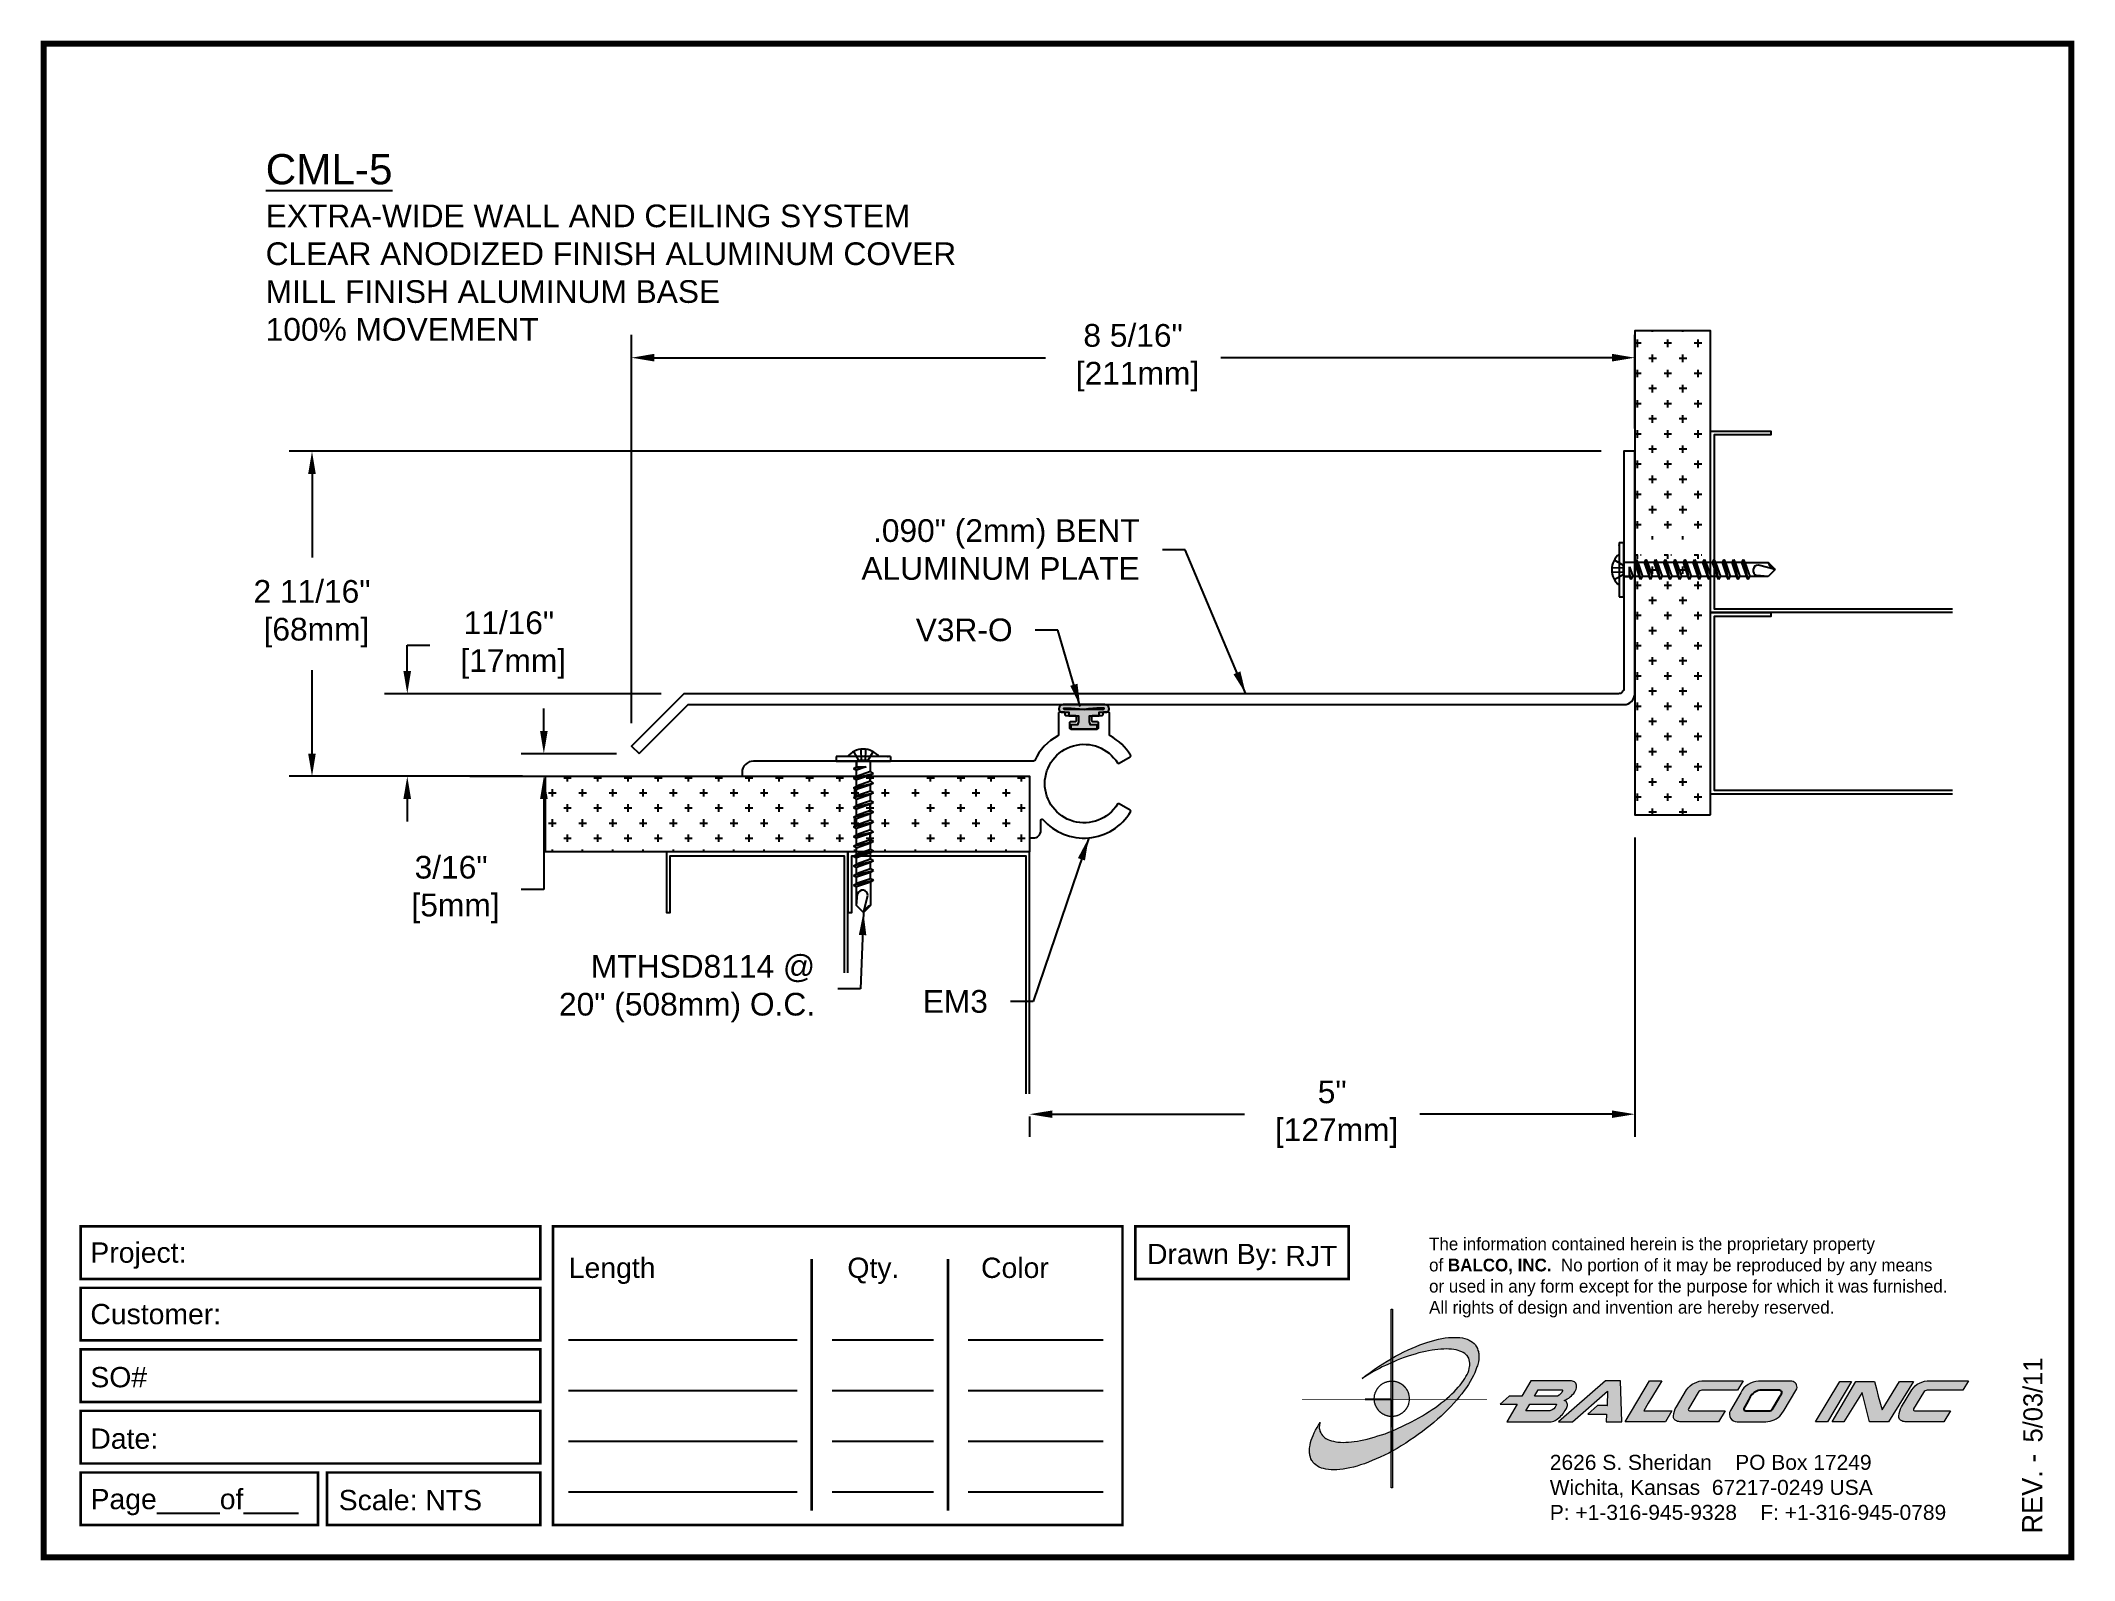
# Paper-space layout 'Layout1' of a CAD drawing. Header units: inches. Extents: x 0 to 10, y 0 to 7.5.
# The model-space entities are those that its viewports show. They can reach past a viewport. Long polylines and large blocks are cut down to what shows.
import ezdxf

# ---------------------------------------------------------------- set-up
doc = ezdxf.new("R2010")
doc.units = ezdxf.units.IN
doc.header["$MEASUREMENT"] = 0
doc.linetypes.add('HIDDEN2', pattern=[0.1875, 0.125, -0.0625])
for name, color, linetype in [('Anchors', 4, 'Continuous'), ('Border', 7, 'Continuous'), ('Conditions', 1, 'Continuous'), ('Dimensions', 3, 'Continuous'), ('Fillers', 2, 'Continuous'), ('Metals', 7, 'Continuous'), ('TEXT', 2, 'Continuous')]:
    doc.layers.add(name, color=color, linetype=linetype)
doc.styles.add('ARIAL', font='arial.ttf')
doc.styles.add('Copyright', font='ERASDEMI.TTF')
doc.dimstyles.new('Arial', dxfattribs={"dimtxt": 0.1875, "dimasz": 0.1875, "dimexe": 0.1875, "dimexo": 0.1875, "dimgap": 0.1875, "dimtad": 0, "dimtih": 1, "dimtoh": 1, "dimdec": 4, "dimzin": 3, "dimdsep": 46, "dimlunit": 4, "dimtxsty": 'ARIAL', "dimcen": 0.1875, "dimadec": 0, "dimazin": 0, "dimtfac": 1, "dimtdec": 4, "dimtofl": 0, "dimtmove": 0, "dimatfit": 3, "dimfxl": 0, "dimfrac": 2, "dimtolj": 1, "dimtzin": 0, "dimarcsym": 0})

psp = doc.layouts.get("Layout1")

# ---------------------------------------------------------------- texts
at = {"insert": (6.843, 1.591), "char_height": 0.0625, "width": 50.295, "attachment_point": 1, "style": 'Copyright'}
psp.add_mtext('The information contained herein is the proprietary property\\Pof {\\fEras Bold ITC|b0|i0|c0|p34;BALCO, INC.}  No portion of it may be reproduced by any means\\Por used in any form except for the purpose for which it was furnished.\\PAll rights of design and invention are hereby reserved.', dxfattribs=at)
at = {"layer": 'Border', "insert": (7.438, 0.52), "char_height": 0.074, "width": 2.3438, "attachment_point": 1, "style": 'ARIAL'}
psp.add_mtext('2626 S. Sheridan    PO Box 17249\\PWichita, Kansas  67217-0249 USA \\PP: +1-316-945-9328    F: +1-316-945-0789', dxfattribs=at)

msp = doc.modelspace()

# ---------------------------------------------------------------- texts
at = {"layer": 'TEXT', "insert": (2.2071, 22.98857), "char_height": 0.25, "width": 9.6875, "attachment_point": 1, "style": 'ARIAL'}
msp.add_mtext('{\\LCML-5\\P\\H0.75x;\\lEXTRA-WIDE WALL AND CEILING SYSTEM\\PCLEAR ANODIZED FINISH ALUMINUM COVER\\PMILL FINISH ALUMINUM BASE\\P100% MOVEMENT}', dxfattribs=at)
at = {"layer": 'TEXT', "char_height": 0.1875, "attachment_point": 6, "style": 'ARIAL'}
for s, insert in [('.090" (2mm) BENT\\PALUMINUM PLATE', (9.42778, 19.72013)), ('V3R-O', (8.3777, 19.05627)), ('MTHSD8114 @\\P20" (508mm) O.C.', (6.74599, 16.09295)), ('EM3', (8.17373, 15.98653))]:
    msp.add_mtext(s, dxfattribs=dict(at, insert=insert))

# ---------------------------------------------------------------- blocks, each defined once
blk = doc.blocks.new('ACADlogo')
h = blk.add_hatch(color=256)
h.paths.add_polyline_path([(-3.346, 1.223), (-3.351, 1.223), (-3.351, 0.979), (-3.346, 0.982)])
h.paths.add_polyline_path([(-3.346, 0.961), (-3.351, 0.959), (-3.351, 0.868), (-3.346, 0.868)])
h.paths.add_polyline_path([(-3.346, 0.777), (-3.351, 0.777), (-3.351, 0.699), (-3.351, 0.695), (-3.35, 0.695), (-3.346, 0.695)])
h.paths.add_polyline_path([(-3.346, 0.864), (-3.346, 0.868), (-3.35, 0.868), (-3.351, 0.868), (-3.351, 0.777), (-3.346, 0.777), (-3.346, 0.778), (-3.348, 0.778)])
h.paths.add_polyline_path([(-3.346, 0.524), (-3.351, 0.521), (-3.351, 0.342), (-3.346, 0.342)])
h.paths.add_polyline_path([(-3.346, 0.695), (-3.351, 0.695), (-3.351, 0.621), (-3.346, 0.623)])
h.paths.add_polyline_path([(-3.346, 0.623), (-3.351, 0.621), (-3.351, 0.521), (-3.346, 0.524)])
h.paths.add_polyline_path([(-3.346, 0.982), (-3.351, 0.979), (-3.351, 0.959), (-3.346, 0.961)])
h = blk.add_hatch(color=175)
h.paths.add_polyline_path([(-3.518, 0.573), (-3.534, 0.571), (-3.548, 0.569), (-3.562, 0.567), (-3.576, 0.567), (-3.589, 0.566), (-3.602, 0.567), (-3.614, 0.568), (-3.625, 0.569), (-3.636, 0.572), (-3.646, 0.574), (-3.656, 0.577), (-3.664, 0.581), (-3.673, 0.585), (-3.679, 0.589), (-3.685, 0.595), (-3.688, 0.598), (-3.691, 0.6), (-3.695, 0.607), (-3.699, 0.614), (-3.703, 0.621), (-3.704, 0.626), (-3.705, 0.631), (-3.706, 0.637), (-3.706, 0.642), (-3.705, 0.648), (-3.705, 0.653), (-3.703, 0.659), (-3.702, 0.665), (-3.71, 0.652), (-3.717, 0.639), (-3.725, 0.626), (-3.731, 0.613), (-3.737, 0.601), (-3.741, 0.589), (-3.746, 0.577), (-3.749, 0.566), (-3.751, 0.555), (-3.753, 0.544), (-3.754, 0.538), (-3.754, 0.533), (-3.755, 0.523), (-3.754, 0.513), (-3.753, 0.508), (-3.752, 0.503), (-3.75, 0.494), (-3.748, 0.486), (-3.743, 0.477), (-3.74, 0.473), (-3.738, 0.469), (-3.734, 0.465), (-3.73, 0.461), (-3.723, 0.455), (-3.715, 0.449), (-3.706, 0.445), (-3.695, 0.44), (-3.685, 0.437), (-3.674, 0.434), (-3.661, 0.432), (-3.648, 0.431), (-3.634, 0.431), (-3.62, 0.431), (-3.604, 0.433), (-3.588, 0.435), (-3.572, 0.438), (-3.556, 0.441), (-3.538, 0.445), (-3.52, 0.449), (-3.503, 0.456), (-3.483, 0.461), (-3.464, 0.469), (-3.445, 0.477), (-3.426, 0.485), (-3.406, 0.494), (-3.385, 0.503), (-3.364, 0.514), (-3.351, 0.521), (-3.351, 0.621), (-3.364, 0.616), (-3.382, 0.609), (-3.4, 0.603), (-3.418, 0.598), (-3.436, 0.592), (-3.453, 0.587), (-3.47, 0.583), (-3.486, 0.579), (-3.503, 0.576)])
h.paths.add_polyline_path([(-3.215, 0.687), (-3.251, 0.667), (-3.289, 0.649), (-3.327, 0.631), (-3.345, 0.623), (-3.346, 0.623), (-3.346, 0.524), (-3.343, 0.525), (-3.323, 0.537), (-3.302, 0.549), (-3.28, 0.563), (-3.259, 0.577), (-3.238, 0.59), (-3.218, 0.605), (-3.198, 0.62), (-3.179, 0.635), (-3.16, 0.65), (-3.141, 0.665), (-3.123, 0.681), (-3.106, 0.696), (-3.089, 0.712), (-3.074, 0.727), (-3.058, 0.743), (-3.043, 0.759), (-3.03, 0.775), (-3.028, 0.777), (-3.085, 0.777), (-3.091, 0.772), (-3.105, 0.761), (-3.118, 0.75), (-3.134, 0.739), (-3.149, 0.729), (-3.165, 0.718), (-3.182, 0.707), (-3.198, 0.697)])
h.paths.add_polyline_path([(-2.921, 1.009), (-2.922, 1.015), (-2.924, 1.02), (-2.926, 1.029), (-2.931, 1.038), (-2.934, 1.043), (-2.936, 1.047), (-2.94, 1.05), (-2.943, 1.054), (-2.951, 1.06), (-2.959, 1.066), (-2.968, 1.071), (-2.978, 1.075), (-2.989, 1.079), (-3, 1.081), (-3.013, 1.083), (-3.026, 1.084), (-3.04, 1.084), (-3.054, 1.084), (-3.07, 1.083), (-3.085, 1.081), (-3.102, 1.079), (-3.118, 1.075), (-3.136, 1.07), (-3.153, 1.066), (-3.171, 1.06), (-3.191, 1.054), (-3.21, 1.047), (-3.229, 1.039), (-3.248, 1.031), (-3.268, 1.022), (-3.289, 1.012), (-3.31, 1.002), (-3.33, 0.991), (-3.346, 0.982), (-3.346, 0.961), (-3.342, 0.962), (-3.323, 0.971), (-3.305, 0.978), (-3.287, 0.984), (-3.268, 0.991), (-3.251, 0.996), (-3.234, 1.002), (-3.216, 1.007), (-3.199, 1.011), (-3.182, 1.015), (-3.167, 1.018), (-3.15, 1.021), (-3.136, 1.023), (-3.121, 1.025), (-3.107, 1.026), (-3.093, 1.026), (-3.079, 1.027), (-3.067, 1.026), (-3.054, 1.026), (-3.043, 1.025), (-3.032, 1.022), (-3.022, 1.02), (-3.013, 1.016), (-3.004, 1.013), (-2.997, 1.009), (-2.989, 1.005), (-2.983, 0.999), (-2.98, 0.996), (-2.978, 0.994), (-2.973, 0.987), (-2.969, 0.981), (-2.967, 0.973), (-2.965, 0.965), (-2.964, 0.957), (-2.964, 0.949), (-2.964, 0.944), (-2.965, 0.94), (-2.967, 0.93), (-2.969, 0.921), (-2.973, 0.911), (-2.978, 0.901), (-2.983, 0.891), (-2.989, 0.881), (-2.996, 0.871), (-3.004, 0.86), (-3.012, 0.849), (-3.021, 0.838), (-3.032, 0.827), (-3.042, 0.816), (-3.053, 0.805), (-3.065, 0.794), (-3.077, 0.783), (-3.085, 0.777), (-3.028, 0.777), (-3.016, 0.791), (-3.004, 0.806), (-2.992, 0.822), (-2.981, 0.837), (-2.971, 0.852), (-2.962, 0.866), (-2.954, 0.882), (-2.946, 0.896), (-2.939, 0.91), (-2.934, 0.924), (-2.929, 0.938), (-2.926, 0.944), (-2.925, 0.951), (-2.922, 0.963), (-2.92, 0.975), (-2.92, 0.982), (-2.919, 0.987), (-2.92, 0.999), (-2.92, 1.005)])
h.paths.add_polyline_path([(-3.372, 0.966), (-3.393, 0.953), (-3.415, 0.94), (-3.435, 0.925), (-3.455, 0.911), (-3.475, 0.897), (-3.494, 0.882), (-3.468, 0.898), (-3.439, 0.915), (-3.41, 0.93), (-3.396, 0.938), (-3.38, 0.945), (-3.351, 0.959), (-3.351, 0.979)])
h = blk.add_hatch(color=256)
h.paths.add_polyline_path([(-3.268, 0.814), (-3.27, 0.819), (-3.273, 0.824), (-3.276, 0.828), (-3.279, 0.833), (-3.282, 0.837), (-3.286, 0.841), (-3.29, 0.845), (-3.294, 0.849), (-3.298, 0.852), (-3.303, 0.855), (-3.308, 0.858), (-3.313, 0.86), (-3.318, 0.863), (-3.323, 0.864), (-3.328, 0.866), (-3.334, 0.867), (-3.339, 0.868), (-3.345, 0.868), (-3.346, 0.868), (-3.346, 0.777), (-3.335, 0.777), (-3.262, 0.777), (-3.262, 0.781), (-3.262, 0.787), (-3.263, 0.792), (-3.264, 0.798), (-3.265, 0.803), (-3.266, 0.808)])
h.paths.add_polyline_path([(-3.351, 0.777), (-3.436, 0.777), (-3.435, 0.773), (-3.435, 0.768), (-3.434, 0.762), (-3.432, 0.757), (-3.431, 0.752), (-3.428, 0.747), (-3.426, 0.742), (-3.423, 0.737), (-3.42, 0.732), (-3.417, 0.728), (-3.414, 0.723), (-3.41, 0.719), (-3.406, 0.716), (-3.401, 0.712), (-3.397, 0.709), (-3.392, 0.706), (-3.387, 0.704), (-3.382, 0.701), (-3.377, 0.699), (-3.372, 0.698), (-3.367, 0.696), (-3.361, 0.695), (-3.356, 0.695), (-3.351, 0.695)])
h.paths.add_polyline_path([(-3.346, 0.868), (-3.35, 0.868), (-3.351, 0.868), (-3.351, 0.777), (-3.346, 0.777)])
h = blk.add_hatch(color=256)
h.paths.add_polyline_path([(-2.438, 0.844, 0.412988), (-2.461, 0.869), (-2.663, 0.869), (-2.707, 0.794), (-2.771, 0.794), (-2.815, 0.755), (-2.73, 0.755), (-2.781, 0.668), (-2.563, 0.668, 0.107996), (-2.538, 0.677, 0.108939), (-2.494, 0.724, 0.080345), (-2.483, 0.745, 0.419497), (-2.499, 0.773, 0.149928), (-2.447, 0.815, 0.134283)])
h.paths.add_polyline_path([(-2.507, 0.821, -0.209012), (-2.532, 0.794), (-2.538, 0.794), (-2.646, 0.794), (-2.627, 0.825), (-2.51, 0.825, -0.56619)], flags=16)
h.paths.add_polyline_path([(-2.538, 0.75, -0.241309), (-2.569, 0.722), (-2.688, 0.722), (-2.669, 0.755), (-2.541, 0.755, -0.56619)], flags=16)
for points in [[(-2.285, 0.819), (-2.287, 0.748), (-2.335, 0.748), (-2.383, 0.705), (-2.29, 0.705), (-2.292, 0.668), (-2.215, 0.668), (-2.221, 0.869), (-2.295, 0.869), (-2.527, 0.668), (-2.458, 0.668)], [(-2.018, 0.869), (-2.079, 0.869), (-2.198, 0.668), (-2, 0.668), (-1.968, 0.722), (-2.107, 0.722), (-2.085, 0.759), (-2.064, 0.794)], [(-1.617, 0.869), (-1.807, 0.869, 0.270182), (-1.896, 0.825), (-1.946, 0.742, 0.109019), (-1.961, 0.695, 0.340665), (-1.945, 0.672, 0.129907), (-1.923, 0.668), (-1.738, 0.668), (-1.706, 0.722), (-1.878, 0.722), (-1.882, 0.722, -0.601242), (-1.887, 0.731), (-1.838, 0.813, -0.253048), (-1.821, 0.823), (-1.645, 0.823)], [(-1.083, 0.867), (-1.14, 0.867), (-1.261, 0.667), (-1.26, 0.667), (-1.202, 0.667)], [(-0.96, 0.83), (-0.969, 0.867), (-1.061, 0.867), (-1.179, 0.667), (-1.12, 0.667), (-1.031, 0.812), (-0.995, 0.667), (-0.9, 0.667), (-0.778, 0.867), (-0.846, 0.867), (-0.931, 0.727), (-0.951, 0.795)], [(-0.507, 0.869), (-0.697, 0.869, 0.270182), (-0.786, 0.825), (-0.836, 0.742, 0.109019), (-0.85, 0.695, 0.340665), (-0.835, 0.672, 0.129907), (-0.812, 0.668), (-0.628, 0.668), (-0.595, 0.722), (-0.768, 0.722), (-0.772, 0.722, -0.601242), (-0.777, 0.731), (-0.728, 0.813, -0.253048), (-0.71, 0.823), (-0.534, 0.823)], [(-3.346, 0.623), (-3.351, 0.621), (-3.351, 0.521), (-3.346, 0.524)]]:
    blk.add_hatch(color=256).paths.add_polyline_path(points)
h = blk.add_hatch(color=256)
h.paths.add_polyline_path([(-1.377, 0.868), (-1.383, 0.868), (-1.383, 0.868), (-1.44, 0.868), (-1.492, 0.868), (-1.541, 0.868, 0.297712), (-1.628, 0.811), (-1.68, 0.723, 0.585116), (-1.646, 0.668), (-1.506, 0.668, 0.210586), (-1.429, 0.703), (-1.415, 0.726), (-1.389, 0.769), (-1.352, 0.831, 0.4352)])
h.paths.add_polyline_path([(-1.437, 0.823, -0.603783), (-1.428, 0.805), (-1.431, 0.801), (-1.434, 0.796), (-1.438, 0.789), (-1.474, 0.728, -0.229001), (-1.489, 0.722), (-1.494, 0.722), (-1.501, 0.722), (-1.597, 0.722), (-1.604, 0.722, -0.492401), (-1.613, 0.734), (-1.601, 0.757), (-1.591, 0.775), (-1.582, 0.791, -0.238368), (-1.535, 0.823)], flags=16)
for q in [(-3.48, 0.777), (-3.351, 0.642)]:
    blk.add_line((-3.351, 0.777), q)
at = {"color": 7, "lineweight": 0}
for points in [[(-3.351, 1.223), (-3.346, 1.223), (-3.346, 0.342), (-3.351, 0.342), (-3.351, 1.223)], [(-2.292, 0.668), (-2.215, 0.668), (-2.221, 0.869), (-2.295, 0.869), (-2.527, 0.668), (-2.458, 0.668), (-2.285, 0.819), (-2.287, 0.748), (-2.286, 0.748), (-2.335, 0.748), (-2.383, 0.705), (-2.29, 0.705), (-2.292, 0.668), (-2.292, 0.668)], [(-2.198, 0.668), (-2.079, 0.869), (-2.018, 0.869), (-2.064, 0.794), (-2.085, 0.759), (-2.107, 0.722), (-1.968, 0.722), (-2, 0.668), (-2.198, 0.668), (-2.198, 0.668)], [(-1.383, 0.868), (-1.383, 0.868)], [(-1.261, 0.667), (-1.14, 0.867), (-1.083, 0.867), (-1.202, 0.667), (-1.26, 0.667), (-1.261, 0.667), (-1.261, 0.667)], [(-0.9, 0.667), (-0.995, 0.667), (-1.031, 0.812), (-1.12, 0.667), (-1.179, 0.667), (-1.061, 0.867), (-0.969, 0.867), (-0.96, 0.83), (-0.951, 0.795), (-0.931, 0.727), (-0.846, 0.867), (-0.778, 0.867), (-0.9, 0.667), (-0.9, 0.667)]]:
    blk.add_lwpolyline(points, dxfattribs=at)
at = {"color": 175, "lineweight": 0}
blk.add_lwpolyline([(-2.926, 1.029), (-2.924, 1.02), (-2.922, 1.015), (-2.921, 1.009), (-2.92, 1.005), (-2.92, 0.999), (-2.919, 0.987), (-2.92, 0.982), (-2.92, 0.975), (-2.922, 0.963), (-2.925, 0.951), (-2.926, 0.944), (-2.929, 0.938), (-2.934, 0.924), (-2.939, 0.91), (-2.946, 0.896), (-2.954, 0.882), (-2.962, 0.866), (-2.971, 0.852), (-2.981, 0.837), (-2.992, 0.822), (-3.004, 0.806), (-3.016, 0.791), (-3.03, 0.775), (-3.043, 0.759), (-3.058, 0.743), (-3.074, 0.727), (-3.089, 0.712), (-3.106, 0.696), (-3.123, 0.681), (-3.141, 0.665), (-3.16, 0.65), (-3.179, 0.635), (-3.198, 0.62), (-3.218, 0.605), (-3.238, 0.59), (-3.259, 0.577), (-3.28, 0.563), (-3.302, 0.549), (-3.323, 0.537), (-3.343, 0.525), (-3.364, 0.514), (-3.385, 0.503), (-3.406, 0.494), (-3.426, 0.485), (-3.445, 0.477), (-3.464, 0.469), (-3.483, 0.461), (-3.503, 0.456), (-3.52, 0.449), (-3.538, 0.445), (-3.556, 0.441), (-3.572, 0.438), (-3.588, 0.435), (-3.604, 0.433), (-3.62, 0.431), (-3.634, 0.431), (-3.648, 0.431), (-3.661, 0.432), (-3.674, 0.434), (-3.685, 0.437), (-3.695, 0.44), (-3.706, 0.445), (-3.715, 0.449), (-3.723, 0.455), (-3.73, 0.461), (-3.734, 0.465), (-3.738, 0.469), (-3.74, 0.473), (-3.743, 0.477), (-3.748, 0.486), (-3.75, 0.494), (-3.752, 0.503), (-3.753, 0.508), (-3.754, 0.513), (-3.755, 0.523), (-3.754, 0.533), (-3.754, 0.538), (-3.753, 0.544), (-3.751, 0.555), (-3.749, 0.566), (-3.746, 0.577), (-3.741, 0.589), (-3.737, 0.601), (-3.731, 0.613), (-3.725, 0.626), (-3.717, 0.639), (-3.71, 0.652), (-3.702, 0.665), (-3.703, 0.659), (-3.705, 0.653), (-3.705, 0.648), (-3.706, 0.642), (-3.706, 0.637), (-3.705, 0.631), (-3.704, 0.626), (-3.703, 0.621), (-3.699, 0.614), (-3.695, 0.607), (-3.691, 0.6), (-3.688, 0.598), (-3.685, 0.595), (-3.679, 0.589), (-3.673, 0.585), (-3.664, 0.581), (-3.656, 0.577), (-3.646, 0.574), (-3.636, 0.572), (-3.625, 0.569), (-3.614, 0.568), (-3.602, 0.567), (-3.589, 0.566), (-3.576, 0.567), (-3.562, 0.567), (-3.548, 0.569), (-3.534, 0.571), (-3.518, 0.573), (-3.503, 0.576), (-3.486, 0.579), (-3.47, 0.583), (-3.453, 0.587), (-3.436, 0.592), (-3.418, 0.598), (-3.4, 0.603), (-3.382, 0.609), (-3.364, 0.616), (-3.345, 0.623), (-3.327, 0.631), (-3.289, 0.649), (-3.251, 0.667), (-3.215, 0.687), (-3.198, 0.697), (-3.182, 0.707), (-3.165, 0.718), (-3.149, 0.729), (-3.134, 0.739), (-3.118, 0.75), (-3.105, 0.761), (-3.091, 0.772), (-3.077, 0.783), (-3.065, 0.794), (-3.053, 0.805), (-3.042, 0.816), (-3.032, 0.827), (-3.021, 0.838), (-3.012, 0.849), (-3.004, 0.86), (-2.996, 0.871), (-2.989, 0.881), (-2.983, 0.891), (-2.978, 0.901), (-2.973, 0.911), (-2.969, 0.921), (-2.967, 0.93), (-2.965, 0.94), (-2.964, 0.944), (-2.964, 0.949), (-2.964, 0.957), (-2.965, 0.965), (-2.967, 0.973), (-2.969, 0.981), (-2.973, 0.987), (-2.978, 0.994), (-2.98, 0.996), (-2.983, 0.999), (-2.989, 1.005), (-2.997, 1.009), (-3.004, 1.013), (-3.013, 1.016), (-3.022, 1.02), (-3.032, 1.022), (-3.043, 1.025), (-3.054, 1.026), (-3.067, 1.026), (-3.079, 1.027), (-3.093, 1.026), (-3.107, 1.026), (-3.121, 1.025), (-3.136, 1.023), (-3.15, 1.021), (-3.167, 1.018), (-3.182, 1.015), (-3.199, 1.011), (-3.216, 1.007), (-3.234, 1.002), (-3.251, 0.996), (-3.268, 0.991), (-3.287, 0.984), (-3.305, 0.978), (-3.323, 0.971), (-3.342, 0.962), (-3.38, 0.945), (-3.396, 0.938), (-3.41, 0.93), (-3.439, 0.915), (-3.468, 0.898), (-3.494, 0.882), (-3.475, 0.897), (-3.455, 0.911), (-3.435, 0.925), (-3.415, 0.94), (-3.393, 0.953), (-3.372, 0.966), (-3.351, 0.979), (-3.33, 0.991), (-3.31, 1.002), (-3.289, 1.012), (-3.268, 1.022), (-3.248, 1.031), (-3.229, 1.039), (-3.21, 1.047), (-3.191, 1.054), (-3.171, 1.06), (-3.153, 1.066), (-3.136, 1.07), (-3.118, 1.075), (-3.102, 1.079), (-3.085, 1.081), (-3.07, 1.083), (-3.054, 1.084), (-3.04, 1.084), (-3.026, 1.084), (-3.013, 1.083), (-3, 1.081), (-2.989, 1.079), (-2.978, 1.075), (-2.968, 1.071), (-2.959, 1.066), (-2.951, 1.06), (-2.943, 1.054), (-2.94, 1.05), (-2.936, 1.047), (-2.934, 1.043), (-2.931, 1.038), (-2.926, 1.029), (-2.926, 1.029)], dxfattribs=at)
at = {"color": 7, "lineweight": 0, "const_width": 0.0064}
blk.add_lwpolyline([(-3.262, 0.781), (-3.262, 0.787), (-3.263, 0.792), (-3.264, 0.798), (-3.265, 0.803), (-3.266, 0.808), (-3.268, 0.814), (-3.27, 0.819), (-3.273, 0.824), (-3.276, 0.828), (-3.279, 0.833), (-3.282, 0.837), (-3.286, 0.841), (-3.29, 0.845), (-3.294, 0.849), (-3.298, 0.852), (-3.303, 0.855), (-3.308, 0.858), (-3.313, 0.86), (-3.318, 0.863), (-3.323, 0.864), (-3.328, 0.866), (-3.334, 0.867), (-3.339, 0.868), (-3.345, 0.868), (-3.35, 0.868), (-3.356, 0.868), (-3.361, 0.867), (-3.367, 0.866), (-3.372, 0.865), (-3.377, 0.863), (-3.382, 0.862), (-3.387, 0.859), (-3.392, 0.857), (-3.397, 0.854), (-3.401, 0.851), (-3.406, 0.847), (-3.41, 0.843), (-3.414, 0.839), (-3.417, 0.835), (-3.42, 0.831), (-3.423, 0.826), (-3.426, 0.821), (-3.428, 0.816), (-3.431, 0.811), (-3.432, 0.806), (-3.434, 0.801), (-3.435, 0.795), (-3.435, 0.79), (-3.436, 0.784), (-3.436, 0.779), (-3.435, 0.773), (-3.435, 0.768), (-3.434, 0.762), (-3.432, 0.757), (-3.431, 0.752), (-3.428, 0.747), (-3.426, 0.742), (-3.423, 0.737), (-3.42, 0.732), (-3.417, 0.728), (-3.414, 0.723), (-3.41, 0.719), (-3.406, 0.716), (-3.401, 0.712), (-3.397, 0.709), (-3.392, 0.706), (-3.387, 0.704), (-3.382, 0.701), (-3.377, 0.699), (-3.372, 0.698), (-3.367, 0.696), (-3.361, 0.695), (-3.356, 0.695), (-3.35, 0.695), (-3.345, 0.695), (-3.339, 0.695), (-3.334, 0.696), (-3.328, 0.697), (-3.323, 0.698), (-3.318, 0.7), (-3.313, 0.702), (-3.308, 0.705), (-3.303, 0.708), (-3.298, 0.711), (-3.294, 0.714), (-3.29, 0.718), (-3.286, 0.721), (-3.282, 0.726), (-3.279, 0.73), (-3.276, 0.734), (-3.273, 0.739), (-3.27, 0.744), (-3.268, 0.749), (-3.266, 0.754), (-3.265, 0.76), (-3.264, 0.765), (-3.263, 0.77), (-3.262, 0.776), (-3.262, 0.781)], dxfattribs=at)
at = {"color": 7, "lineweight": 0}
for points in [[(-2.447, 0.815, 0.130368), (-2.438, 0.843, 0.448367), (-2.463, 0.869), (-2.663, 0.869), (-2.707, 0.794), (-2.771, 0.794), (-2.815, 0.755), (-2.73, 0.755), (-2.781, 0.668), (-2.563, 0.668, 0.107996), (-2.538, 0.677, 0.108939), (-2.494, 0.724, 0.077395), (-2.484, 0.744, 0.430878), (-2.499, 0.773, 0.149928)], [(-2.507, 0.821, -0.209012), (-2.532, 0.794), (-2.538, 0.794), (-2.646, 0.794), (-2.627, 0.825), (-2.512, 0.825), (-2.509, 0.825, -0.531288)], [(-1.838, 0.813), (-1.887, 0.731, 0.587385), (-1.882, 0.722), (-1.878, 0.722), (-1.706, 0.722), (-1.738, 0.668), (-1.923, 0.668, -0.129907), (-1.945, 0.672, -0.349839), (-1.961, 0.696, -0.107341), (-1.946, 0.742), (-1.896, 0.825, -0.270182), (-1.807, 0.869), (-1.617, 0.869), (-1.645, 0.823), (-1.821, 0.823, 0.252436)], [(-1.68, 0.723, 0.585116), (-1.646, 0.668), (-1.506, 0.668, 0.210586), (-1.429, 0.703), (-1.415, 0.726), (-1.389, 0.769), (-1.352, 0.831, 0.4352), (-1.377, 0.868), (-1.383, 0.868), (-1.383, 0.868), (-1.44, 0.868), (-1.492, 0.868), (-1.541, 0.868, 0.297712), (-1.628, 0.811)], [(-0.728, 0.813), (-0.777, 0.731, 0.587385), (-0.772, 0.722), (-0.768, 0.722), (-0.595, 0.722), (-0.628, 0.668), (-0.812, 0.668, -0.129907), (-0.835, 0.672, -0.349839), (-0.85, 0.696, -0.107341), (-0.836, 0.742), (-0.786, 0.825, -0.270182), (-0.697, 0.869), (-0.507, 0.869), (-0.534, 0.823), (-0.71, 0.823, 0.252436)], [(-2.569, 0.722), (-2.688, 0.722), (-2.669, 0.755), (-2.543, 0.755), (-2.54, 0.755, -0.531288), (-2.538, 0.75, -0.241309)]]:
    blk.add_lwpolyline(points, format="xyb", close=True, dxfattribs=at)
blk.add_lwpolyline([(-1.437, 0.823), (-1.535, 0.823, 0.238368), (-1.582, 0.791), (-1.591, 0.775), (-1.601, 0.757), (-1.613, 0.734, 0.490298), (-1.604, 0.722), (-1.597, 0.722), (-1.501, 0.722), (-1.494, 0.722), (-1.489, 0.722, 0.229001), (-1.474, 0.728), (-1.438, 0.789), (-1.434, 0.796), (-1.431, 0.801), (-1.428, 0.805, 0.603783)], format="xyb", close=True)
blk.add_lwpolyline([(-2.879, 0.777, 0.00455, 0.00455, 0), (-3.791, 0.777, 0.00183, 0.00183, 0), (-3.791, 0.777, 0.00183, 0.00183, 0)], format="xyseb", dxfattribs=at)
blk = doc.blocks.new('Quantity Data')
at = {"layer": 'Border', "color": 253}
for p, q in [((2.755, 1.254), (3.881, 1.254)), ((4.054, 1.254), (4.553, 1.254)), ((4.725, 1.254), (5.389, 1.254)), ((2.755, 1.004), (3.881, 1.004)), ((4.054, 1.004), (4.553, 1.004)), ((4.725, 1.004), (5.389, 1.004)), ((2.755, 0.754), (3.881, 0.754)), ((4.054, 0.754), (4.553, 0.754)), ((4.725, 0.754), (5.389, 0.754)), ((2.755, 0.504), (3.881, 0.504)), ((4.054, 0.504), (4.553, 0.504)), ((4.725, 0.504), (5.389, 0.504))]:
    blk.add_line(p, q, dxfattribs=at)
at = {"layer": 'Border', "const_width": 0.0125}
blk.add_lwpolyline([(5.485, 0.341), (2.678, 0.341), (2.678, 1.813), (5.485, 1.813)], close=True, dxfattribs=at)
for points in [[(3.953, 1.653), (3.953, 0.412)], [(4.625, 1.653), (4.625, 0.412)]]:
    blk.add_lwpolyline(points, dxfattribs=at)
at = {"layer": 'Border', "style": 'ARIAL'}
for s, p in [('Length', (2.756, 1.559)), ('Qty.', (4.129, 1.559)), ('Color', (4.788, 1.559))]:
    blk.add_text(s, height=0.1, dxfattribs=at).set_placement(p)
blk = doc.blocks.new('Drawn By')
at = {"layer": 'Border', "const_width": 0.0125}
blk.add_lwpolyline([(5.38, 1.813), (6.432, 1.813), (6.432, 1.554), (5.38, 1.554)], close=True, dxfattribs=at)
at = {"layer": 'Border', "style": 'ARIAL'}
blk.add_text('Drawn By: ', height=0.1, dxfattribs=at).set_placement((5.438, 1.627))
blk.add_attdef('XXX', (6.12, 1.617), '', height=0.1, dxfattribs=at)
blk = doc.blocks.new('Project Info')
at = {"layer": 'Border', "const_width": 0.0125}
for points in [[(0.182, 1.813), (2.448, 1.813), (2.448, 1.554), (0.182, 1.554)], [(0.182, 1.51), (2.448, 1.51), (2.448, 1.251), (0.182, 1.251)], [(0.182, 1.207), (2.448, 1.207), (2.448, 0.947), (0.182, 0.947)], [(0.182, 0.904), (2.448, 0.904), (2.448, 0.644), (0.182, 0.644)], [(0.182, 0.6), (1.352, 0.6), (1.352, 0.341), (0.182, 0.341)], [(1.396, 0.6), (2.448, 0.6), (2.448, 0.341), (1.396, 0.341)]]:
    blk.add_lwpolyline(points, close=True, dxfattribs=at)
at = {"layer": 'Border', "style": 'ARIAL'}
for s, p in [('Project:', (0.23, 1.634)), ('Customer:', (0.23, 1.331)), ('SO#', (0.23, 1.02)), ('Date:', (0.23, 0.717)), ('Page%%u        %%uof%%u       ', (0.231, 0.419)), ('Scale: NTS', (1.454, 0.414))]:
    blk.add_text(s, height=0.1, dxfattribs=at).set_placement(p)
blk = doc.blocks.new('REV')
at = {"style": 'Copyright'}
blk.add_text('REV. -', height=0.1, rotation=90, dxfattribs=at).set_placement((-0.142, 0.117))
at = {"style": 'Copyright', "flags": 4}
blk.add_attdef('REVISIONDATE', (-0.142, 0.566), '', height=0.0938, rotation=90, dxfattribs=at)
blk = doc.blocks.new('V3RforCM')
h = blk.add_hatch(color=256)
h.paths.add_polyline_path([(0.141, -0.163), (0.205, -0.163, 0.8111), (0.189, -0.1), (-0.156, -0.1, 0.8111), (-0.172, -0.163), (-0.109, -0.163), (-0.109, -0.194), (-0.03, -0.194), (-0.03, -0.241), (-0.036, -0.267), (-0.091, -0.267), (-0.091, -0.302), (0.124, -0.302), (0.124, -0.267), (0.069, -0.267), (0.063, -0.241), (0.063, -0.194), (0.141, -0.194)])
edge = h.paths.add_edge_path(flags=16)
edge.add_spline(control_points=[(-0.139, -0.141), (-0.14, -0.141), (-0.185, -0.12), (-0.087, -0.129), (0.017, -0.14)], knot_values=[0.028497, 0.028497, 0.028497, 0.028497, 0.032831, 0.201023, 0.201023, 0.201023, 0.201023], degree=3, periodic=0)
edge.add_spline(control_points=[(0.017, -0.14), (0.12, -0.129), (0.218, -0.12), (0.173, -0.141), (0.172, -0.141)], knot_values=[0.028497, 0.028497, 0.028497, 0.028497, 0.196688, 0.201023, 0.201023, 0.201023, 0.201023], degree=3, periodic=0)
edge.add_line((0.172, -0.141), (-0.139, -0.141))
blk.add_lwpolyline([(0.141, -0.194), (0.141, -0.163), (0.205, -0.163, 0.8111), (0.189, -0.1), (-0.156, -0.1, 0.8111), (-0.172, -0.163), (-0.109, -0.163), (-0.109, -0.194), (-0.03, -0.194), (-0.03, -0.241), (-0.036, -0.267), (-0.091, -0.267), (-0.091, -0.302), (0.124, -0.302), (0.124, -0.267), (0.069, -0.267), (0.063, -0.241), (0.063, -0.194)], format="xyb", close=True)
blk.add_lwpolyline([(0.172, -0.141), (-0.139, -0.141)])
for points in [[(-0.139, -0.141), (-0.14, -0.141), (-0.185, -0.12), (-0.087, -0.129), (0.017, -0.14)], [(0.172, -0.141), (0.173, -0.141), (0.218, -0.12), (0.12, -0.129), (0.017, -0.14)]]:
    blk.add_open_spline(points, degree=3, knots=[0.028497, 0.028497, 0.028497, 0.028497, 0.0328313, 0.2010226, 0.2010226, 0.2010226, 0.2010226])
blk = doc.blocks.new('em3')
blk.add_lwpolyline([(-22.235, -3.441), (-22.235, -3.399, 0.414214), (-22.245, -3.389), (-22.28, -3.389, -0.414214), (-22.29, -3.379), (-22.29, -3.352, -0.414214), (-22.28, -3.342), (-22.207, -3.342, 0.414214), (-22.197, -3.332), (-22.197, -3.321, -0.414214), (-22.187, -3.311), (-22.151, -3.311, -0.414214), (-22.141, -3.321), (-22.141, -3.498, 0.273807), (-22.136, -3.507, -0.158832), (-21.945, -3.71, 0.29076), (-21.936, -3.716), (-19.621, -3.716, -0.414214), (-19.527, -3.81), (-19.527, -3.831, -0.414214), (-19.537, -3.841), (-21.892, -3.841, 0.414214), (-21.902, -3.851), (-21.902, -4.341, -0.414214), (-21.912, -4.351), (-21.933, -4.351, -0.414214), (-21.996, -4.289), (-21.996, -4.204, 0.692603), (-22.013, -4.198, -0.506912), (-22.737, -4.135, -0.420887), (-22.733, -4.121), (-22.642, -4.069, -0.405496), (-22.629, -4.072, 3.520953), (-22.629, -3.731, -0.405496), (-22.642, -3.734), (-22.733, -3.681, -0.420887), (-22.737, -3.668, -0.131423), (-22.569, -3.507, 0.273807), (-22.563, -3.498), (-22.563, -3.321, -0.414214), (-22.553, -3.311), (-22.517, -3.311, -0.414214), (-22.507, -3.321), (-22.507, -3.332, 0.414214), (-22.497, -3.342), (-22.425, -3.342, -0.414214), (-22.415, -3.352), (-22.415, -3.379, -0.414214), (-22.425, -3.389), (-22.46, -3.389, 0.414214), (-22.47, -3.399), (-22.47, -3.441, 0.414214), (-22.46, -3.451), (-22.245, -3.451, 0.414214)], format="xyb", close=True)
blk = doc.blocks.new('BENT ALUMPLT')
at = {"layer": 'Metals'}
blk.add_lwpolyline([(-5.225, -0.53), (-4.819, -0.125), (2.91, -0.125, 0.414214), (3, -0.035), (3, 1.969), (2.91, 1.969), (2.91, 0.01, -0.414214), (2.865, -0.035), (-4.857, -0.035), (-5.288, -0.467)], format="xyb", close=True, dxfattribs=at)
blk = doc.blocks.new('*D9')
at = {"layer": 'Defpoints', "color": 0}
for p in [(13.518, 17.529), (8.518, 15.223), (13.518, 15.056)]:
    blk.add_point(p, dxfattribs=at)
at = {"layer": 'Dimensions', "color": 0, "lineweight": -2}
for p, q in [((13.518, 17.342), (13.518, 14.869)), ((8.518, 15.036), (8.518, 14.869)), ((8.705, 15.056), (10.293, 15.056)), ((13.33, 15.056), (11.742, 15.056))]:
    blk.add_line(p, q, dxfattribs=at)
at = {"layer": 'Dimensions', "color": 0}
for points in [[(8.705, 15.087), (8.705, 15.025), (8.518, 15.056)], [(13.33, 15.087), (13.33, 15.025), (13.518, 15.056)]]:
    blk.add_solid(points, dxfattribs=at)
at = {"layer": 'Dimensions', "color": 0, "insert": (11.018, 15.056), "char_height": 0.1875, "attachment_point": 5, "style": 'ARIAL'}
blk.add_mtext('\\A1;5"\\P [127mm]', dxfattribs=at)
blk = doc.blocks.new('*D10')
at = {"layer": 'Defpoints', "color": 0}
for p in [(13.518, 21.306), (13.518, 20.533), (5.229, 18.098)]:
    blk.add_point(p, dxfattribs=at)
at = {"layer": 'Dimensions', "color": 0, "lineweight": -2}
for p, q in [((5.229, 18.286), (5.229, 21.494)), ((13.518, 20.721), (13.518, 21.494)), ((5.417, 21.306), (8.649, 21.306)), ((13.33, 21.306), (10.098, 21.306))]:
    blk.add_line(p, q, dxfattribs=at)
at = {"layer": 'Dimensions', "color": 0}
for points in [[(5.417, 21.338), (5.417, 21.275), (5.229, 21.306)], [(13.33, 21.338), (13.33, 21.275), (13.518, 21.306)]]:
    blk.add_solid(points, dxfattribs=at)
at = {"layer": 'Dimensions', "color": 0, "insert": (9.373, 21.306), "char_height": 0.1875, "attachment_point": 5, "style": 'ARIAL'}
blk.add_mtext('\\A1;8 5/16"\\P [211mm]', dxfattribs=at)
blk = doc.blocks.new('*D11')
at = {"layer": 'Defpoints', "color": 0}
for p in [(5.293, 18.034), (3.705, 17.848), (4.505, 17.848)]:
    blk.add_point(p, dxfattribs=at)
at = {"layer": 'Dimensions', "color": 0, "lineweight": -2}
for p, q in [((4.505, 18.222), (4.505, 18.409)), ((5.105, 18.034), (4.318, 18.034)), ((3.893, 17.848), (4.693, 17.848)), ((4.505, 17.661), (4.505, 16.912)), ((4.505, 16.912), (4.318, 16.912))]:
    blk.add_line(p, q, dxfattribs=at)
at = {"layer": 'Dimensions', "color": 0}
for points in [[(4.474, 18.222), (4.537, 18.222), (4.505, 18.034)], [(4.474, 17.661), (4.537, 17.661), (4.505, 17.848)]]:
    blk.add_solid(points, dxfattribs=at)
at = {"layer": 'Dimensions', "color": 0, "insert": (3.739, 16.912), "char_height": 0.1875, "attachment_point": 5, "style": 'ARIAL'}
blk.add_mtext('\\A1;3/16"\\P [5mm]', dxfattribs=at)
blk = doc.blocks.new('*D12')
at = {"layer": 'Defpoints', "color": 0}
for p in [(3.377, 18.53), (5.661, 18.53), (4.518, 17.848)]:
    blk.add_point(p, dxfattribs=at)
at = {"layer": 'Dimensions', "color": 0, "lineweight": -2}
for p, q in [((3.377, 18.717), (3.377, 18.932)), ((3.377, 18.932), (3.564, 18.932)), ((5.474, 18.53), (3.189, 18.53)), ((4.33, 17.848), (3.189, 17.848)), ((3.377, 17.661), (3.377, 17.473))]:
    blk.add_line(p, q, dxfattribs=at)
at = {"layer": 'Dimensions', "color": 0}
for points in [[(3.345, 18.717), (3.408, 18.717), (3.377, 18.53)], [(3.345, 17.661), (3.408, 17.661), (3.377, 17.848)]]:
    blk.add_solid(points, dxfattribs=at)
at = {"layer": 'Dimensions', "color": 0, "insert": (4.216, 18.932), "char_height": 0.1875, "attachment_point": 5, "style": 'ARIAL'}
blk.add_mtext('\\A1;11/16"\\P [17mm]', dxfattribs=at)
blk = doc.blocks.new('*D15')
at = {"layer": 'Defpoints', "color": 0}
for p in [(13.428, 20.533), (2.59, 17.848), (4.518, 17.848)]:
    blk.add_point(p, dxfattribs=at)
at = {"layer": 'Dimensions', "color": 0, "lineweight": -2}
for p, q in [((13.24, 20.533), (2.402, 20.533)), ((2.59, 20.346), (2.59, 19.656)), ((2.59, 18.036), (2.59, 18.725)), ((4.33, 17.848), (2.402, 17.848))]:
    blk.add_line(p, q, dxfattribs=at)
at = {"layer": 'Dimensions', "color": 0}
for points in [[(2.558, 20.346), (2.621, 20.346), (2.59, 20.533)], [(2.558, 18.036), (2.621, 18.036), (2.59, 17.848)]]:
    blk.add_solid(points, dxfattribs=at)
at = {"layer": 'Dimensions', "color": 0, "insert": (2.59, 19.191), "char_height": 0.1875, "attachment_point": 5, "style": 'ARIAL'}
blk.add_mtext('\\A1;2 11/16"\\P [68mm]', dxfattribs=at)
blk = doc.blocks.new('MTHSD8114')
for p, q in [((0.224, 0.038), (-0.224, 0.038)), ((-0.224, 0.038), (-0.224, 0)), ((-0.224, 0), (0.224, 0)), ((-0.056, 0), (0.056, 0)), ((0.06, -0.087), (0.06, 0)), ((0.224, 0.038), (0.224, 0)), ((-0.081, -0.061), (-0.024, -0.047)), ((-0.081, -0.061), (-0.056, -0.047)), ((-0.081, -0.061), (-0.056, -0.074)), ((-0.081, -0.141), (0.085, -0.101)), ((-0.081, -0.141), (-0.056, -0.127)), ((-0.081, -0.141), (-0.056, -0.155)), ((-0.056, -0.047), (-0.056, 0)), ((-0.056, 0), (-0.056, -0.047)), ((0.024, -0.047), (-0.056, -0.074)), ((-0.056, -0.047), (0.024, -0.047)), ((-0.056, -0.127), (-0.056, -0.074)), ((0.06, -0.087), (-0.056, -0.127)), ((0.06, -0.115), (-0.056, -0.155)), ((-0.056, -0.208), (-0.056, -0.155)), ((0.06, -0.167), (-0.056, -0.208)), ((0.085, -0.101), (0.06, -0.087)), ((0.085, -0.101), (0.06, -0.115)), ((0.06, -0.167), (0.06, -0.115)), ((0.085, -0.181), (0.06, -0.167)), ((-0.081, -0.221), (0.085, -0.181)), ((-0.081, -0.221), (-0.056, -0.208)), ((-0.081, -0.221), (-0.056, -0.235)), ((-0.081, -0.302), (0.085, -0.262)), ((-0.081, -0.302), (-0.056, -0.288)), ((-0.081, -0.302), (-0.056, -0.316)), ((0.06, -0.195), (-0.056, -0.235)), ((-0.056, -0.288), (-0.056, -0.235)), ((0.06, -0.248), (-0.056, -0.288)), ((0.06, -0.276), (-0.056, -0.316)), ((-0.056, -0.368), (-0.056, -0.316)), ((0.06, -0.328), (-0.056, -0.368)), ((0.085, -0.181), (0.06, -0.195)), ((0.06, -0.248), (0.06, -0.195)), ((0.085, -0.262), (0.06, -0.248)), ((0.085, -0.262), (0.06, -0.276)), ((0.06, -0.328), (0.06, -0.276)), ((0.085, -0.342), (0.06, -0.328)), ((-0.081, -0.382), (0.085, -0.342)), ((-0.081, -0.382), (-0.056, -0.368)), ((-0.081, -0.382), (-0.056, -0.396)), ((-0.081, -0.463), (0.085, -0.422)), ((-0.081, -0.463), (-0.056, -0.449)), ((-0.081, -0.463), (-0.056, -0.477)), ((-0.081, -0.543), (0.085, -0.503)), ((0.06, -0.356), (-0.056, -0.396)), ((-0.056, -0.449), (-0.056, -0.396)), ((0.06, -0.409), (-0.056, -0.449)), ((0.06, -0.436), (-0.056, -0.477)), ((-0.056, -0.529), (-0.056, -0.477)), ((0.06, -0.489), (-0.056, -0.529)), ((0.085, -0.342), (0.06, -0.356)), ((0.06, -0.409), (0.06, -0.356)), ((0.085, -0.422), (0.06, -0.409)), ((0.085, -0.422), (0.06, -0.436)), ((0.06, -0.489), (0.06, -0.436)), ((0.085, -0.503), (0.06, -0.489)), ((0.085, -0.503), (0.06, -0.517)), ((-0.081, -0.543), (-0.056, -0.529)), ((-0.081, -0.543), (-0.056, -0.557)), ((-0.081, -0.624), (0.085, -0.583)), ((-0.081, -0.624), (-0.056, -0.61)), ((-0.081, -0.624), (-0.056, -0.637)), ((-0.081, -0.704), (0.085, -0.664)), ((0.06, -0.517), (-0.056, -0.557)), ((-0.056, -0.61), (-0.056, -0.557)), ((0.06, -0.569), (-0.056, -0.61)), ((0.06, -0.597), (-0.056, -0.637)), ((-0.056, -0.69), (-0.056, -0.637)), ((0.06, -0.65), (-0.056, -0.69)), ((0.06, -0.569), (0.06, -0.517)), ((0.085, -0.583), (0.06, -0.569)), ((0.085, -0.583), (0.06, -0.597)), ((0.06, -0.65), (0.06, -0.597)), ((0.085, -0.664), (0.06, -0.65)), ((0.085, -0.664), (0.06, -0.678)), ((-0.081, -0.704), (-0.056, -0.69)), ((-0.081, -0.704), (-0.056, -0.718)), ((-0.081, -0.784), (0.085, -0.744)), ((-0.081, -0.784), (-0.056, -0.771)), ((-0.081, -0.784), (-0.056, -0.798)), ((-0.081, -0.865), (0.085, -0.825)), ((0.06, -0.678), (-0.056, -0.718)), ((-0.056, -0.771), (-0.056, -0.718)), ((0.06, -0.73), (-0.056, -0.771)), ((0.06, -0.758), (-0.056, -0.798)), ((-0.056, -0.851), (-0.056, -0.798)), ((0.06, -0.811), (-0.056, -0.851)), ((0.06, -0.839), (-0.056, -0.879)), ((0.06, -0.73), (0.06, -0.678)), ((0.085, -0.744), (0.06, -0.73)), ((0.085, -0.744), (0.06, -0.758)), ((0.06, -0.811), (0.06, -0.758)), ((0.085, -0.825), (0.06, -0.811)), ((0.085, -0.825), (0.06, -0.839)), ((0.06, -0.891), (0.06, -0.839)), ((-0.081, -0.865), (-0.056, -0.851)), ((-0.081, -0.865), (-0.056, -0.879)), ((-0.081, -0.945), (0.085, -0.905)), ((-0.081, -0.945), (-0.056, -0.931)), ((-0.081, -0.945), (-0.056, -0.959)), ((-0.081, -1.026), (0.085, -0.985)), ((-0.056, -0.931), (-0.056, -0.879)), ((0.06, -0.891), (-0.056, -0.931)), ((0.06, -0.919), (-0.056, -0.959)), ((-0.056, -1.012), (-0.056, -0.959)), ((0.06, -0.972), (-0.056, -1.012)), ((0.06, -0.999), (-0.056, -1.04)), ((0.085, -0.905), (0.06, -0.891)), ((0.085, -0.905), (0.06, -0.919)), ((0.06, -0.972), (0.06, -0.919)), ((0.085, -0.985), (0.06, -0.972)), ((0.085, -0.985), (0.06, -0.999)), ((0.06, -0.999), (0.06, -1.192)), ((-0.081, -1.026), (-0.056, -1.012)), ((-0.081, -1.026), (-0.056, -1.04)), ((-0.056, -1.192), (-0.056, -1.04)), ((-0.056, -1.192), (-0.046, -1.097)), ((0.002, -1.25), (0.039, -1.111)), ((0.002, -1.25), (-0.056, -1.192)), ((0.002, -1.25), (0.06, -1.192))]:
    blk.add_line(p, q)
at = {"linetype": 'HIDDEN2'}
for p, q in [((-0.081, 0.079), (-0.038, 0.006)), ((0.038, 0.006), (-0.038, 0.006)), ((-0.019, 0.099), (-0.016, 0.006)), ((0.019, 0.099), (0.016, 0.006)), ((0.081, 0.079), (0.038, 0.006))]:
    blk.add_line(p, q, dxfattribs=at)
for centre, radius, start, end in [((0, -0.066), 0.166, 38.5375, 141.4625), ((-0.005, -1.11), 0.0433, 358.315, 162.8045), ((0.089, -1.279), 0.0922, 108.6241, 161.3759)]:
    blk.add_arc(centre, radius, start, end)
blk.add_point((0.204, 0.038))

# ---------------------------------------------------------------- dimensions: what is measured, and where the dimension line sits
at = {"layer": 'Dimensions'}
for base, p1, p2, picture, middle in [((13.517571, 21.306307), (5.22932, 18.098015), (13.517571, 20.533455), '*D10', (9.373446, 21.306307)), ((13.51757, 15.0562), (8.51757, 15.22317), (13.51757, 17.5293), '*D9', (11.01757, 15.0562))]:
    dim = msp.add_linear_dim(base=base, p1=p1, p2=p2, dimstyle='Arial', override={"dimpost": '\\X'}, dxfattribs=at)
    dim.commit()
    dim.dimension.update_dxf_attribs({"geometry": picture, "text_midpoint": middle, "dimtype": 160})
for base, p1, p2, picture, middle in [((2.58974, 17.84817), (13.42757, 20.53346), (4.51757, 17.84817), '*D15', (2.58974, 19.19081)), ((3.37665, 18.52971), (4.51757, 17.84817), (5.66101, 18.52971), '*D12', (4.21618, 18.93212)), ((4.5054, 17.84817), (5.29296, 18.03438), (3.70507, 17.84817), '*D11', (3.73871, 16.9116))]:
    dim = msp.add_linear_dim(base=base, p1=p1, p2=p2, angle=90, dimstyle='Arial', override={"dimpost": '\\X'}, dxfattribs=at)
    dim.commit()
    dim.dimension.update_dxf_attribs({"geometry": picture, "text_midpoint": middle, "dimtype": 160})

# ---------------------------------------------------------------- hatches: boundary and pattern name
at = {"layer": 'Conditions'}
h = msp.add_hatch(dxfattribs=at)
h.set_pattern_fill('CROSS', color=256, scale=0.5, angle=90, style=0)
h.set_pattern_definition([(90, (3.79029, 14.39407), (-0.125, 0.125), [0.0625, -0.1875]), (180, (3.82154, 14.42532), (-0.125, -0.125), [0.0625, -0.1875])])
h.paths.add_polyline_path([(14.14257, 20.70056), (14.14257, 21.5293), (13.51757, 21.5293), (13.51757, 19.81908), (13.52603, 19.8038), (13.58366, 19.8038), (13.59651, 19.82702), (13.60937, 19.8038), (13.66699, 19.8038), (13.67985, 19.82702), (13.6927, 19.8038), (13.75033, 19.8038), (13.76318, 19.82702), (13.77603, 19.8038), (13.83366, 19.8038), (13.84651, 19.82702), (13.85937, 19.8038), (13.91699, 19.8038), (13.92985, 19.82702), (13.9427, 19.8038), (14.00033, 19.8038), (14.01318, 19.82702), (14.02603, 19.8038), (14.08366, 19.8038), (14.09651, 19.82702), (14.10937, 19.8038), (14.14257, 19.8038)])
h.paths.add_polyline_path([(14.14257, 19.66295), (14.13818, 19.65502), (14.12502, 19.6788), (14.06801, 19.6788), (14.05485, 19.65502), (14.04168, 19.6788), (13.98468, 19.6788), (13.97151, 19.65502), (13.95835, 19.6788), (13.90135, 19.6788), (13.88818, 19.65502), (13.87502, 19.6788), (13.81801, 19.6788), (13.80485, 19.65502), (13.79168, 19.6788), (13.73468, 19.6788), (13.72151, 19.65502), (13.70835, 19.6788), (13.65135, 19.6788), (13.63818, 19.65502), (13.62502, 19.6788), (13.56801, 19.6788), (13.55485, 19.65502), (13.54168, 19.6788), (13.51757, 19.6788), (13.51757, 18.40621), (13.51757, 17.5293), (14.14257, 17.5293)])
h = msp.add_hatch(dxfattribs=at)
h.set_pattern_fill('CROSS', color=256, scale=0.5, style=0)
h.set_pattern_definition([(0, (3.54417, 13.46104), (0.125, 0.125), [0.0625, -0.1875]), (90, (3.57542, 13.42979), (-0.125, 0.125), [0.0625, -0.1875])])
h.paths.add_polyline_path([(8.51757, 17.22317), (8.51757, 17.84817), (7.49208, 17.84817), (7.48607, 17.84606), (7.48607, 17.78906), (7.50985, 17.77589), (7.48607, 17.76273), (7.48607, 17.70572), (7.50985, 17.69256), (7.48607, 17.6794), (7.48607, 17.62239), (7.50985, 17.60923), (7.48607, 17.59606), (7.48607, 17.53906), (7.50985, 17.52589), (7.48607, 17.51273), (7.48607, 17.45572), (7.50985, 17.44256), (7.48607, 17.4294), (7.48607, 17.37239), (7.50985, 17.35923), (7.48607, 17.34606), (7.48607, 17.28906), (7.50985, 17.27589), (7.48607, 17.26273), (7.48607, 17.22317)])
h.paths.add_polyline_path([(4.51757, 17.84817), (4.51757, 17.22317), (7.35783, 17.22317), (7.33785, 17.23423), (7.36107, 17.24708), (7.36107, 17.30471), (7.33785, 17.31756), (7.36107, 17.33041), (7.36107, 17.38804), (7.33785, 17.40089), (7.36107, 17.41375), (7.36107, 17.47137), (7.33785, 17.48423), (7.36107, 17.49708), (7.36107, 17.55471), (7.33785, 17.56756), (7.36107, 17.58041), (7.36107, 17.63804), (7.33785, 17.65089), (7.36107, 17.66375), (7.36107, 17.72137), (7.33785, 17.73423), (7.36107, 17.74708), (7.36107, 17.80471), (7.33785, 17.81756), (7.36107, 17.83041), (7.36107, 17.84817), (6.14257, 17.84817)])

# ---------------------------------------------------------------- linework, layer by layer
for points in [[(14.14257, 17.5293), (14.14257, 21.5293), (13.51757, 21.5293), (13.51757, 17.5293), (14.14257, 17.5293)], [(16.14257, 19.20056), (14.14257, 19.20056), (14.14257, 20.70056), (14.64257, 20.70056), (14.64257, 20.66931), (14.17382, 20.66931), (14.17382, 19.23181), (16.14257, 19.23181)], [(16.14257, 17.70056), (14.14257, 17.70056), (14.14257, 19.20056), (14.64257, 19.20056), (14.64257, 19.16931), (14.17382, 19.16931), (14.17382, 17.73181), (16.14257, 17.73181)], [(8.51757, 17.22317), (4.51757, 17.22317), (4.51757, 17.84817), (8.51757, 17.84817), (8.51757, 17.22317)], [(7.01757, 16.2235), (7.01757, 17.22317), (5.51757, 17.22317), (5.51757, 16.72317), (5.54882, 16.72317), (5.54882, 17.19192), (6.98632, 17.19192), (6.98632, 16.22355)], [(8.51757, 15.22317), (8.51757, 17.22317), (7.01757, 17.22317), (7.01757, 16.72317), (7.04882, 16.72317), (7.04882, 17.19192), (8.48632, 17.19192), (8.48632, 15.22317)]]:
    msp.add_lwpolyline(points, dxfattribs=at)

# ---------------------------------------------------------------- block references
at = {"layer": 'Anchors', "rotation": 90}
msp.add_blockref('MTHSD8114', (13.42757, 19.55408), dxfattribs=at)
at = {"layer": 'Anchors'}
msp.add_blockref('MTHSD8114', (7.14375, 17.97317), dxfattribs=at)
at = {"layer": 'Fillers'}
msp.add_blockref('V3RforCM', (8.95103, 18.53999), dxfattribs=at)
at = {"layer": 'Metals'}
msp.add_blockref('BENT ALUMPLT', (10.51757, 18.56471), dxfattribs=at)
at = {"layer": 'Metals', "xscale": -1}
msp.add_blockref('em3', (-13.38459, 21.68905), dxfattribs=at)

msp.set_redraw_order([(e.dxf.handle, doc.entitydb.next_handle()) for e in msp.query("TEXT MTEXT ATTDEF DIMENSION ARC_DIMENSION")])  # texts and dimensions are drawn at this point

# ---------------------------------------------------------------- leaders
at = {"layer": 'TEXT', "annotation_type": 0, "has_hookline": 1, "hookline_direction": 1}
for points, text_width in [([(10.30394, 18.52971), (9.80278, 19.72013), (9.61528, 19.72013)], 2.28556), ([(8.93632, 18.42408), (8.7527, 19.05627), (8.5652, 19.05627)], 0.7876), ([(9.00629, 17.33934), (8.54873, 15.98653), (8.36123, 15.98653)], 0.50597)]:
    msp.add_leader(points, dimstyle='Arial', override={"dimgap": 0.1875, "dimtad": 0}, dxfattribs=dict(at, text_width=text_width))
at = {"layer": 'TEXT'}
msp.add_leader([(7.14577, 16.72317), (7.12099, 16.09295), (6.93349, 16.09295)], dimstyle='Arial', override={"dimgap": 0.1875, "dimtad": 0}, dxfattribs=at)

# ---------------------------------------------------------------- linework, layer by layer
at = {"layer": 'Border', "const_width": 0.03}
psp.add_lwpolyline([(0.015, 7.476), (10.008, 7.476), (10.008, 0.015), (0.015, 0.015)], close=True, dxfattribs=at)

# ---------------------------------------------------------------- block references
for name, p in [('Project Info', (0.015, -0.167)), ('Quantity Data', (-0.153, -0.167))]:
    psp.add_blockref(name, p)
psp.add_blockref('Drawn By', (0.015, -0.167)).add_auto_attribs({'XXX': 'RJT'})
at = {"layer": 'Border'}
psp.add_blockref('ACADlogo', (10.008, 0.015), dxfattribs=at)
at = {"layer": 'TEXT'}
psp.add_blockref('REV', (10.008, 0.015), dxfattribs=at).add_auto_attribs({'REVISIONDATE': '5/03/11'})

psp.set_redraw_order([(e.dxf.handle, doc.entitydb.next_handle()) for e in psp.query("TEXT MTEXT ATTDEF DIMENSION ARC_DIMENSION")])  # texts and dimensions are drawn at this point

# ---------------------------------------------------------------- viewports
at = {"layer": 'Border'}
psp.add_viewport(center=(5.012, 3.745), size=(9.993, 7.46055), view_center_point=(8.74922, 17.64722), view_height=12.5050283, dxfattribs=at)

doc.saveas('drawing.dxf')
